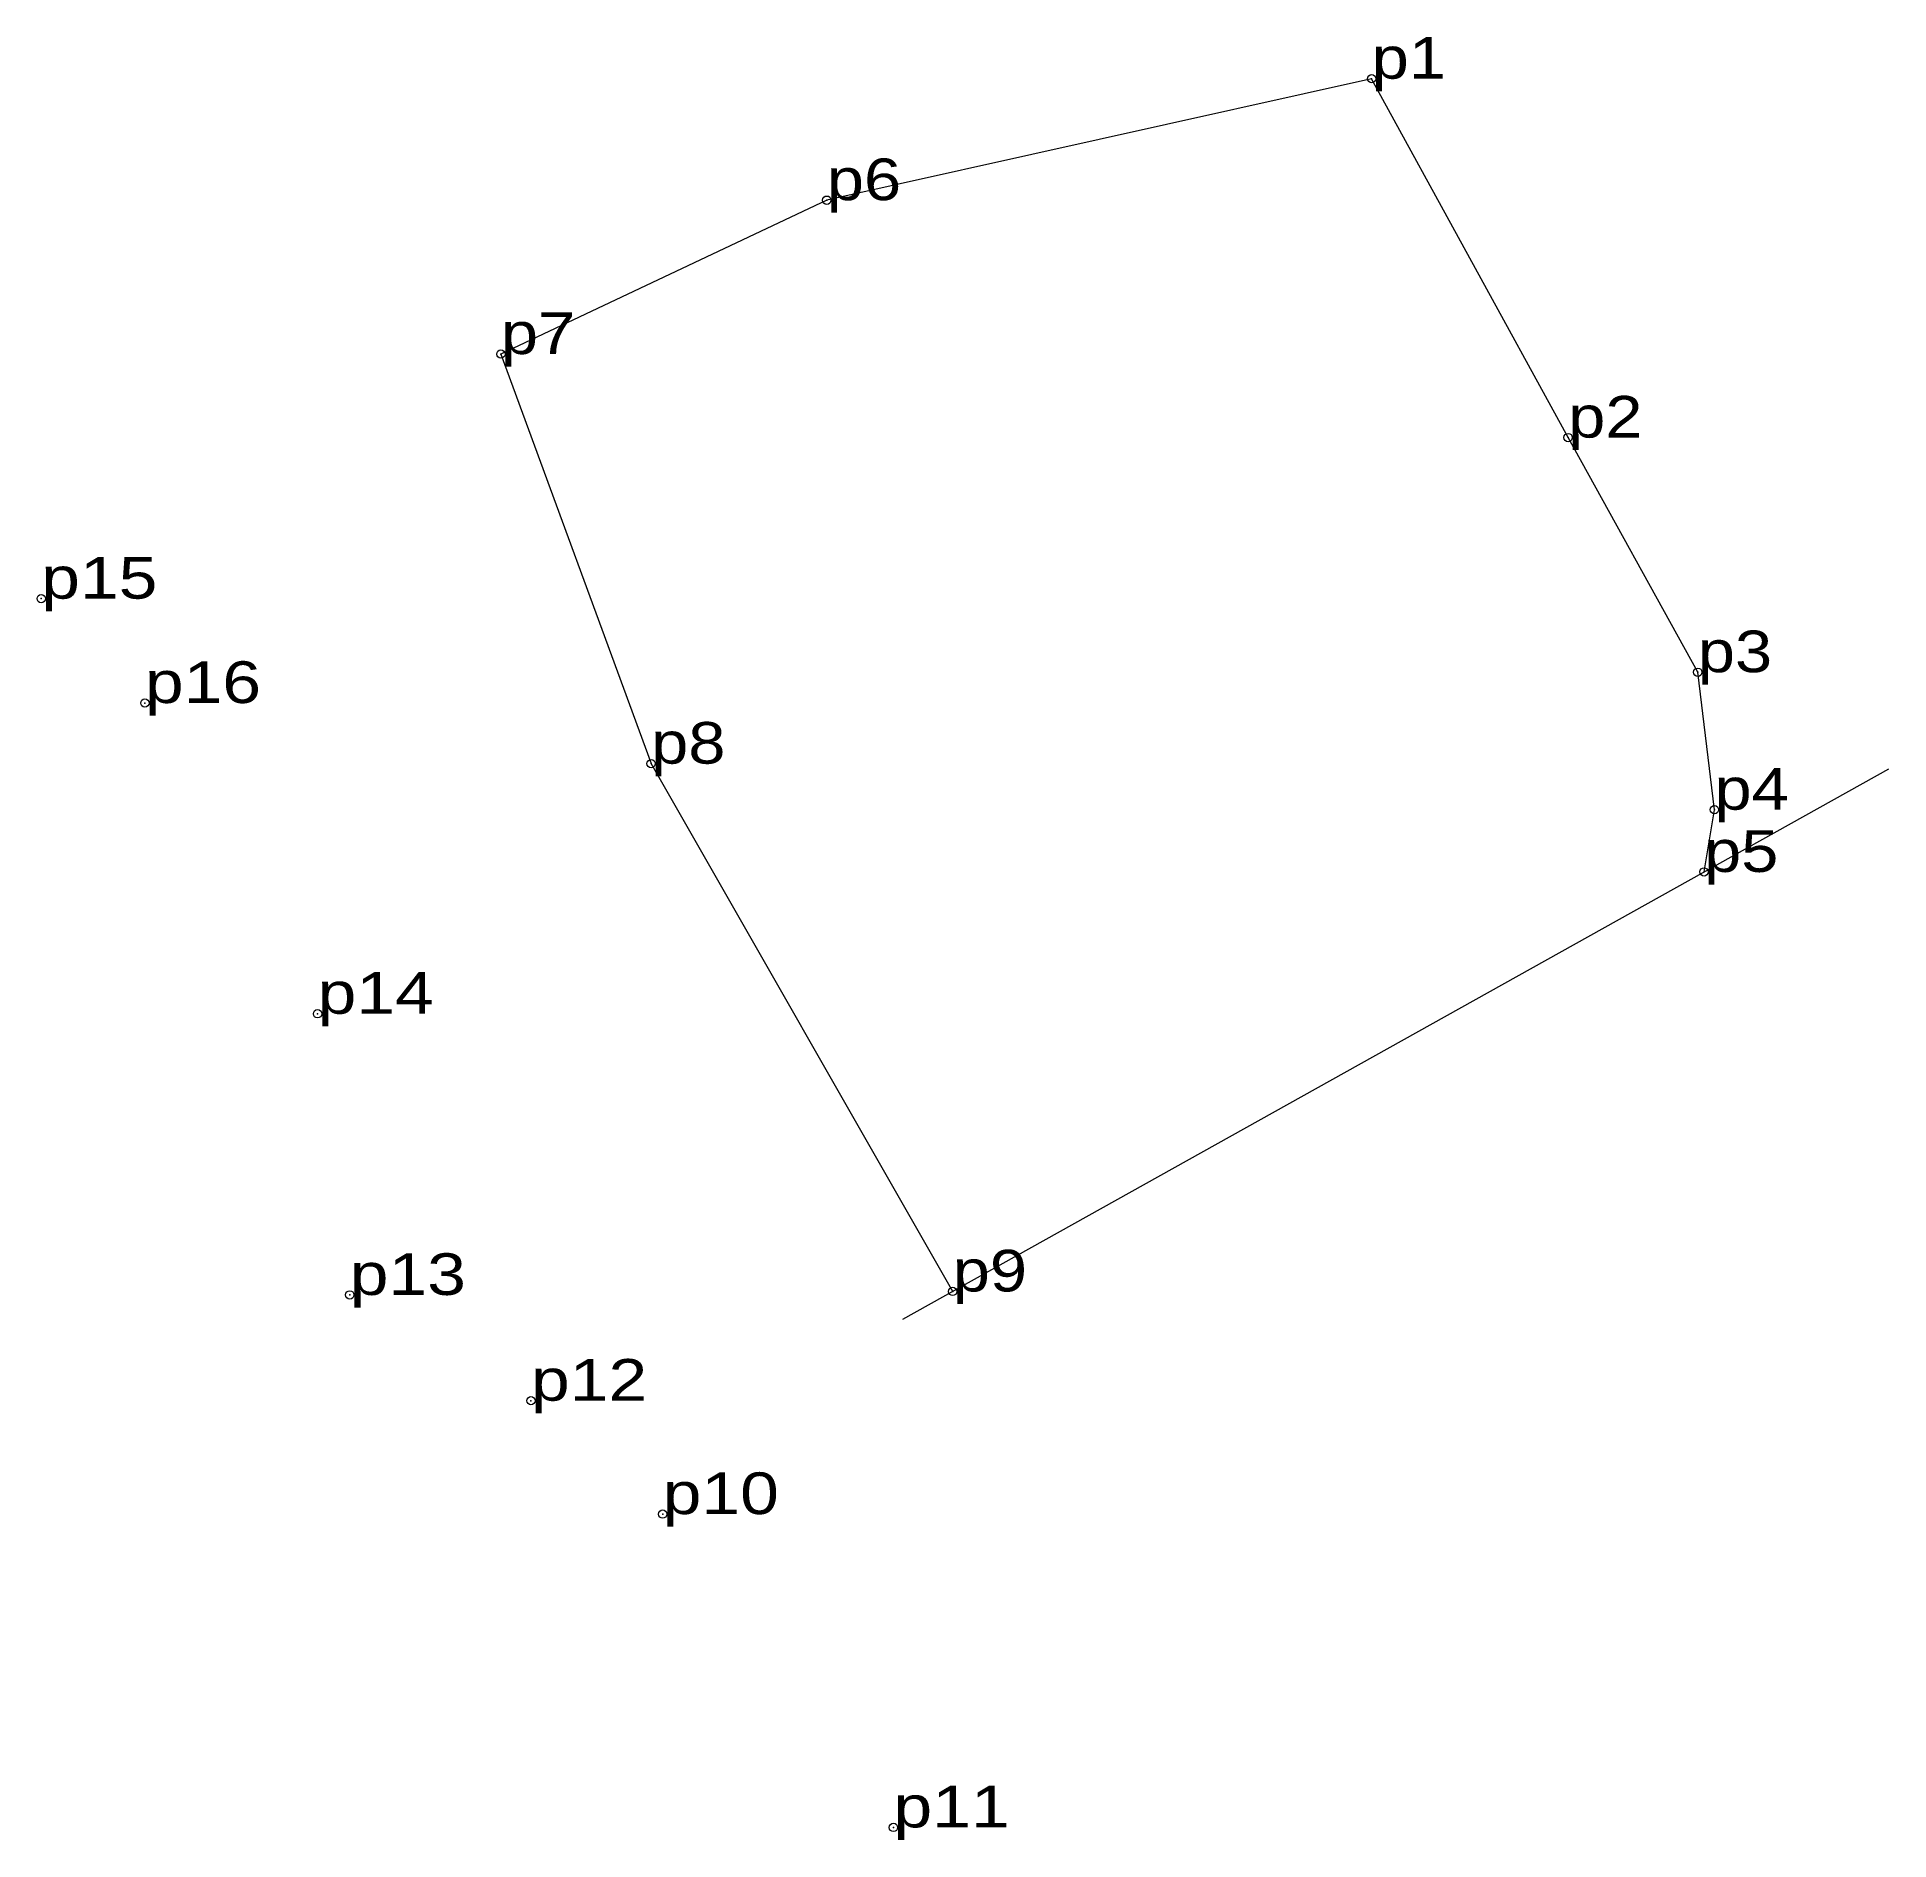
# Model space of a CAD drawing. Header units: metres. Extents: x 536275 to 560205, y 1827744 to 1849981.
# Drawn here: x 545976.8 to 546056.8, y 1837575.1 to 1837653.1 of the extents above; entities that cross this region are included whole.
import ezdxf

# ---------------------------------------------------------------- set-up
doc = ezdxf.new("R2010")
doc.units = ezdxf.units.M
doc.header["$LTSCALE"] = 0.72
doc.header["$PDMODE"] = 32
doc.header["$PDSIZE"] = 0.36
doc.layers.add('12', color=7, linetype='Continuous')
doc.layers.add('15', color=7, linetype='Continuous', lineweight=13)
doc.layers.add('7', color=7, linetype='Continuous', lineweight=13)

msp = doc.modelspace()

# ---------------------------------------------------------------- texts
at = {"layer": '12'}
for s, width, p in [('p1', 1.2, (546034.5, 1837651.26)), ('p6', 1.2, (546010.96, 1837646.01)), ('p7', 1.2, (545996.88, 1837639.36)), ('p2', 1.2, (546042.99, 1837635.75)), ('p15', 1.25, (545977.02, 1837628.79)), ('p3', 1.2, (546048.59, 1837625.61)), ('p16', 1.25, (545981.5, 1837624.28)), ('p8', 1.2, (546003.37, 1837621.66)), ('p4', 1.2, (546049.31, 1837619.67)), ('p5', 1.2, (546048.86, 1837616.98)), ('p14', 1.25, (545988.96, 1837610.85)), ('p13', 1.25, (545990.35, 1837598.7)), ('p9', 1.2, (546016.4, 1837598.85)), ('p12', 1.25, (545998.18, 1837594.13)), ('p10', 1.25, (546003.87, 1837589.23)), ('p11', 1.25, (546013.84, 1837575.69))]:
    msp.add_text(s, height=1.8, dxfattribs=dict(at, width=width)).set_placement(p)

# ---------------------------------------------------------------- linework, layer by layer
at = {"layer": '15'}
for p, q in [((546016.4, 1837598.85), (546003.37, 1837621.66)), ((546014.25, 1837597.65), (546056.85, 1837621.44))]:
    msp.add_line(p, q, dxfattribs=at)
for points in [[(546034.5, 1837651.26), (546010.96, 1837646.01), (545996.88, 1837639.36), (546003.37, 1837621.66)], [(546048.86, 1837616.98), (546049.31, 1837619.67), (546048.59, 1837625.61), (546042.99, 1837635.75), (546034.5, 1837651.26)]]:
    msp.add_lwpolyline(points, dxfattribs=at)
at = {"layer": '7'}
for p in [(546034.5, 1837651.26), (546010.96, 1837646.01), (545996.88, 1837639.36), (546042.99, 1837635.75), (545977.02, 1837628.79), (546048.59, 1837625.61), (545981.5, 1837624.28), (546003.37, 1837621.66), (546049.31, 1837619.67), (546048.86, 1837616.98), (545988.96, 1837610.85), (545990.35, 1837598.7), (546016.4, 1837598.85), (545998.18, 1837594.13), (546003.87, 1837589.23), (546013.84, 1837575.69)]:
    msp.add_point(p, dxfattribs=at)

msp.set_redraw_order([(e.dxf.handle, doc.entitydb.next_handle()) for e in msp.query("TEXT MTEXT ATTDEF DIMENSION ARC_DIMENSION")])  # texts and dimensions are drawn at this point

doc.saveas('drawing.dxf')
